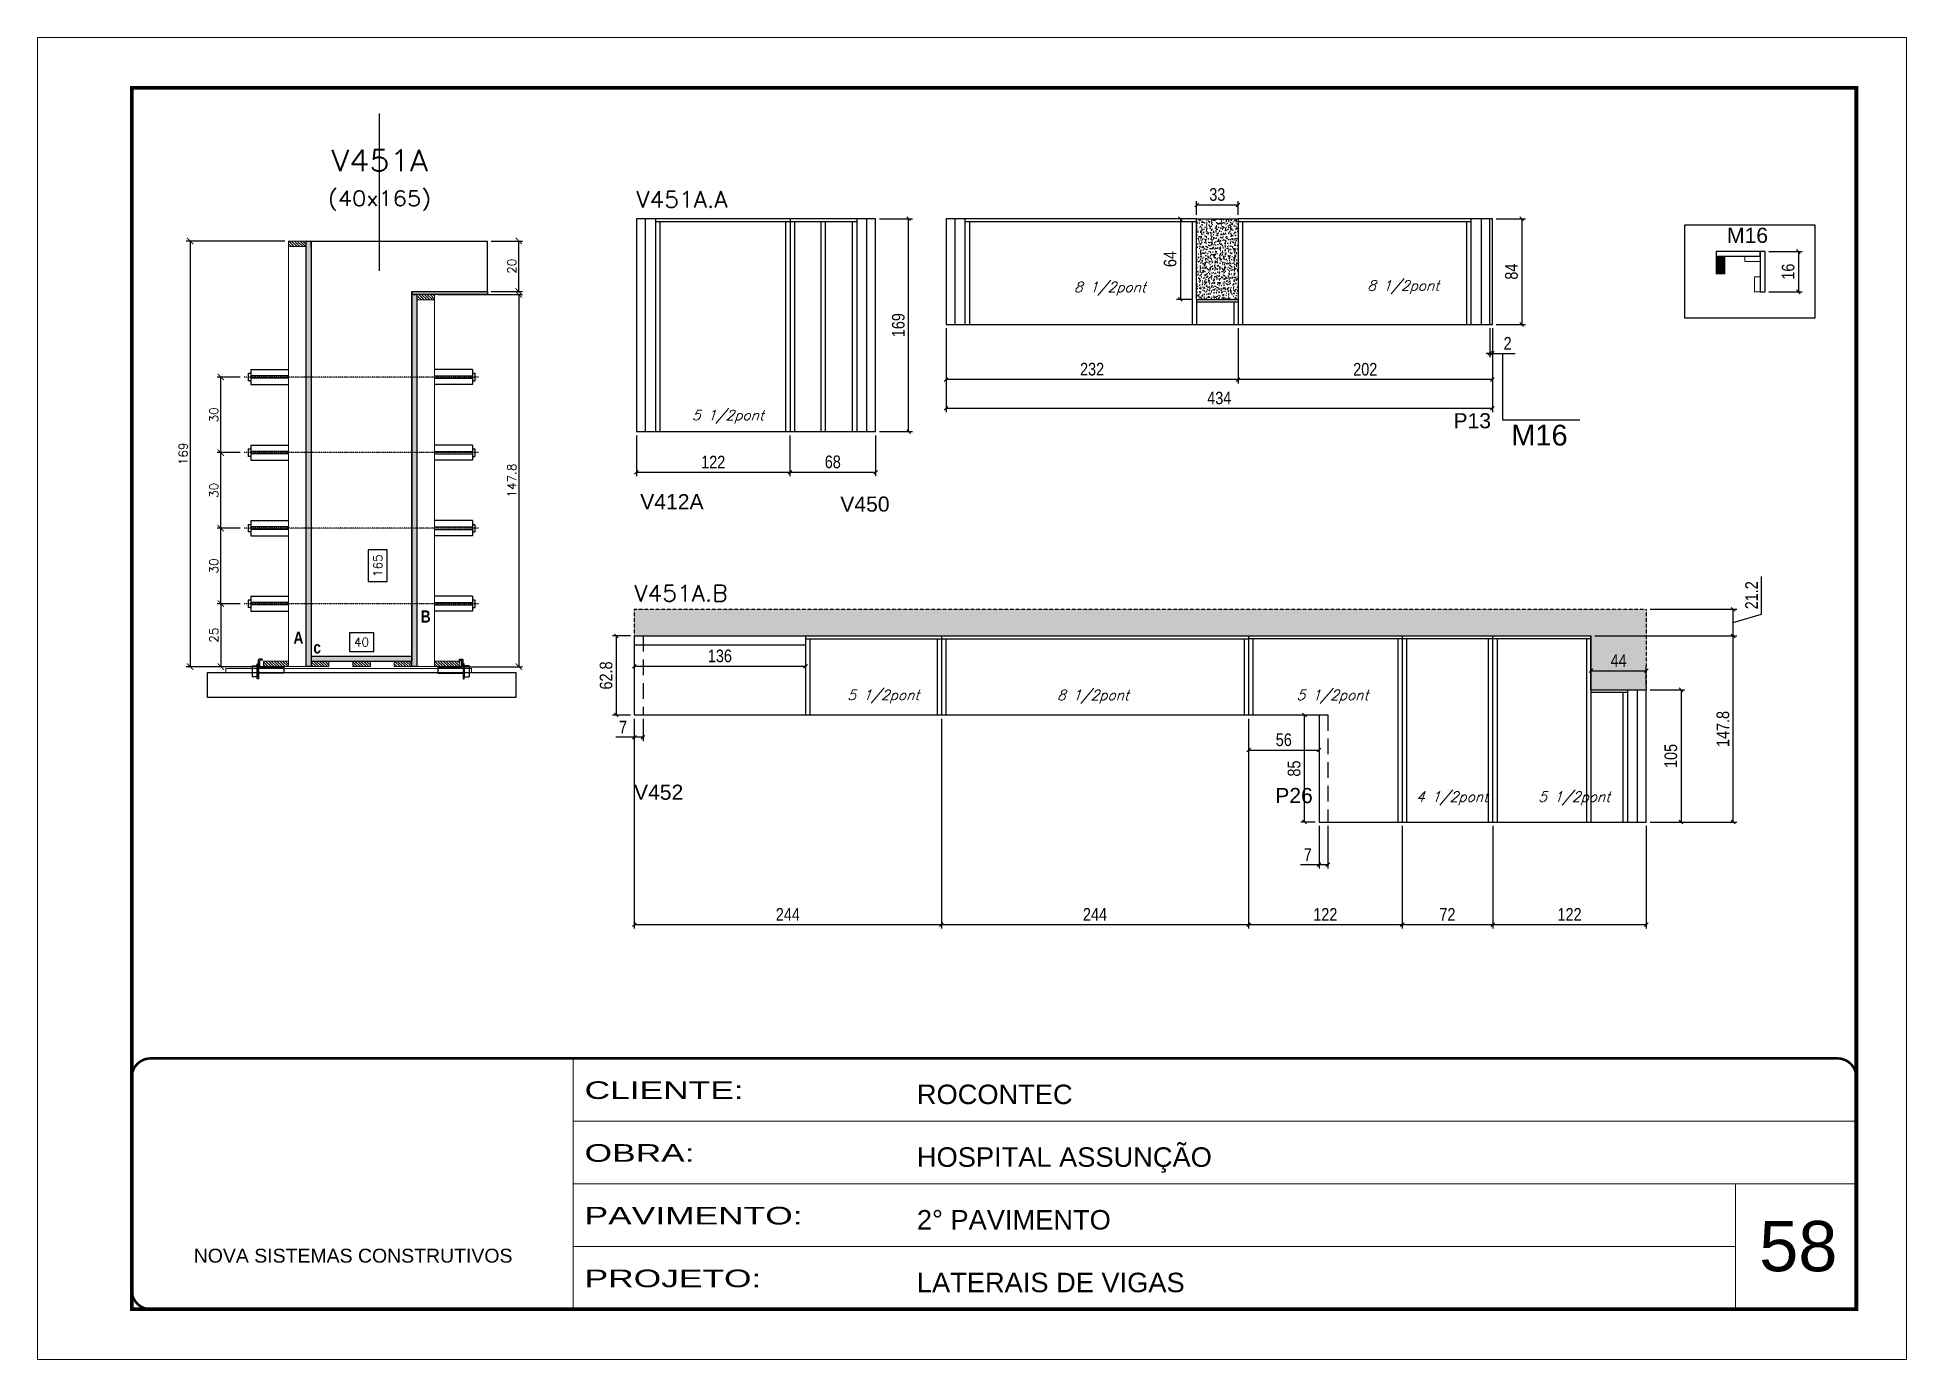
# Model space of a CAD drawing. Extents: x 137137 to 143418, y 10464 to 34486.
# Drawn here: x 138722 to 140207, y 17356 to 18406 of the extents above; entities that cross this region are included whole.
import ezdxf
from ezdxf.enums import TextEntityAlignment as Align

# ---------------------------------------------------------------- set-up
doc = ezdxf.new("R2010")
doc.units = 0
for name, pattern in [('CONTINUO', [0]), ('DASHED', [0.75, 0.5, -0.25]), ('HIDDEN', [0.375, 0.25, -0.125])]:
    doc.linetypes.add(name, pattern=pattern)
for name, color, linetype in [('5', 5, 'Continuous'), ('barrote', 251, 'Continuous'), ('COTA', 241, 'Continuous'), ('Cota Seção (2x)', 4, 'Continuous'), ('detalhes', 4, 'Continuous'), ('NOMENCLATURA', 7, 'Continuous'), ('Painéis', 200, 'Continuous'), ('presilha', 1, 'Continuous'), ('SARR_2.2x7', 40, 'Continuous'), ('SARR_3.5x7', 81, 'Continuous'), ('TENSOR', 3, 'Continuous'), ('texto', 7, 'Continuous'), ('Texto de Titulo', 7, 'Continuous'), ('Texto Qtd Sarr', 242, 'Continuous')]:
    doc.layers.add(name, color=color, linetype=linetype)
for name, color, linetype, lineweight in [('CARIMBO', 255, 'Continuous', 9), ('CONCRETO', 251, 'Continuous', 25), ('Folhas', 255, 'Continuous', 9), ('Hachura', 251, 'Continuous', 9), ('Madeira', 126, 'Continuous', 18), ('Sarr 2.2x7', 40, 'Continuous', 9), ('SARRAFO DE PRESSAO', 251, 'DASHED', 9), ('SCO-___-LAJ', 2, 'Continuous', 0), ('Texto Seção', 7, 'Continuous', 15)]:
    doc.layers.add(name, color=color, linetype=linetype, lineweight=lineweight)
doc.styles.add('ARIAL', font='arial.ttf')
doc.styles.add('COTA TECNICA', font='techl___.ttf', dxfattribs={"height": 10})
doc.styles.add('REGUA-120', font='ROMANS.shx', dxfattribs={"height": 15})
doc.styles.add('Romans', font='romans.shx')
doc.styles.get("Standard").update_dxf_attribs({"font": 'arial.ttf'})
doc.styles.add('TECNICA', font='techb___.ttf', dxfattribs={"height": 10})
doc.styles.add('Tecnologia', font='')
doc.styles.get('Tecnologia').set_extended_font_data('Forgotten Futurist')
doc.dimstyles.new('Cota Seção (2x)', dxfattribs={"dimtxt": 7, "dimasz": 5, "dimexe": 3, "dimexo": 3, "dimgap": 2, "dimtad": 3, "dimdec": 1, "dimlfac": 0.5, "dimzin": 12, "dimdsep": 46, "dimtxsty": 'Romans', "dimblk": 'ARCHTICK', "dimcen": 0, "dimclrd": 4, "dimclre": 4, "dimclrt": 1, "dimadec": 1, "dimazin": 3, "dimtfac": 1, "dimtdec": 1, "dimtmove": 0, "dimatfit": 3, "dimldrblk": 'OBLIQUE', "dimfxl": 1, "dimtolj": 1, "dimtzin": 12, "dimarcsym": 0})
doc.dimstyles.new('Cota Seção interna', dxfattribs={"dimtxt": 7, "dimasz": 6, "dimexe": 0.18, "dimexo": 2, "dimgap": -4, "dimtad": 3, "dimdec": 1, "dimlfac": 0.5, "dimzin": 12, "dimdsep": 46, "dimtxsty": 'Romans', "dimblk": 'ARCHTICK', "dimcen": 0.09, "dimse1": 1, "dimse2": 1, "dimsd1": 1, "dimsd2": 1, "dimclrd": 180, "dimclre": 5, "dimclrt": 1, "dimadec": 0, "dimazin": 3, "dimtfac": 1, "dimtdec": 1, "dimtofl": 0, "dimtmove": 0, "dimatfit": 3, "dimldrblk": 'ARCHTICK', "dimfxl": 1, "dimtolj": 1, "dimtzin": 0, "dimarcsym": 0})
doc.dimstyles.new('PAINEL', dxfattribs={"dimtxt": 10, "dimasz": 3, "dimexe": 3, "dimexo": 3, "dimgap": 3, "dimtad": 1, "dimdec": 1, "dimzin": 12, "dimdsep": 46, "dimtxsty": 'COTA TECNICA', "dimblk1": 'OBLIQUE', "dimblk2": 'OBLIQUE', "dimsah": 1, "dimcen": 0.9, "dimclrd": 4, "dimclre": 4, "dimclrt": 240, "dimadec": 1, "dimazin": 3, "dimtfac": 1, "dimtdec": 1, "dimtmove": 0, "dimatfit": 3, "dimfxl": 1, "dimtolj": 1, "dimtzin": 12, "dimarcsym": 0})

msp = doc.modelspace()

# ---------------------------------------------------------------- texts
at = {"layer": '5', "color": 7, "linetype": 'Continuous'}
msp.add_text('M16', height=12, rotation=359.99996, dxfattribs=at).set_placement((140064.6, 18242.54))
at = {"layer": '5', "linetype": 'Continuous'}
for s, rotation, p in [('P13', 359.99996, (139847.3, 18095.31)), ('V412A', 359.99996, (139201.23, 18031.01)), ('V450', 359.99996, (139360.15, 18029.12)), ('V452', 0.00004, (139196.26, 17800.3)), ('P26', 0.00004, (139705.71, 17797.67))]:
    msp.add_text(s, height=12, rotation=rotation, dxfattribs=at).set_placement(p)
at = {"layer": 'CARIMBO', "style": 'ARIAL'}
msp.add_text('58', height=40, dxfattribs=at).set_placement((140090.15, 17425.87))
at = {"layer": 'detalhes', "style": 'TECNICA'}
for s, p in [('B', (139026.81, 17941.04)), ('A', (138925.72, 17924.2)), ('c', (138941.49, 17916.51))]:
    msp.add_text(s, height=9.6, dxfattribs=at).set_placement(p)
at = {"layer": 'NOMENCLATURA', "linetype": 'Continuous'}
msp.add_text('M16', height=16.5, dxfattribs=at).set_placement((139893.14, 18081.64))
at = {"layer": 'texto', "color": 2, "char_height": 8, "attachment_point": 5, "style": 'Romans'}
for s, insert in [('{\\Q19;\\C256;8 1/2pont}', (139574.34, 18206.15)), ('{\\Q19;\\C256;8 1/2pont}', (139807.39, 18207.35)), ('{\\Q19;\\C256;5 1/2pont}', (139270.88, 18104.48)), ('{\\Q19;\\C256;5 1/2pont}', (139394.33, 17882.22)), ('{\\Q19;\\C256;8 1/2pont}', (139560.88, 17882.18)), ('{\\Q19;\\C256;5 1/2pont}', (139751.15, 17882.18)), ('{\\Q19;\\C256;4 1/2pont}', (139846.13, 17801.44)), ('{\\Q19;\\C256;5 1/2pont}', (139943.21, 17801.44))]:
    msp.add_mtext(s, dxfattribs=dict(at, insert=insert))
at = {"layer": 'Texto Seção', "style": 'REGUA-120', "width": 1.05}
for s, p in [('V451A.A', (139198.1, 18270.54)), ('V451A.B', (139196.49, 17957.83))]:
    msp.add_text(s, height=13, dxfattribs=at).set_placement(p)

# ---------------------------------------------------------------- blocks, each defined once
blk = doc.blocks.new('9999999999')
at = {"color": 30, "linetype": 'CONTINUO'}
for p, q in [((98564.6, 34230.2), (98564.6, 34429.4)), ((98564.6, 34379.6), (99584, 34379.6)), ((98564.6, 34329.8), (99488, 34329.8)), ((99584, 34329.8), (99488, 34329.8)), ((99488, 34329.8), (99488, 34230.2)), ((98564.6, 34280), (99488, 34280))]:
    blk.add_line(p, q, dxfattribs=at)
at = {"color": 30, "linetype": 'CONTINUO', "const_width": 2}
blk.add_lwpolyline([(99584, 34230.2), (99584, 34414.4, 0.414214), (99569, 34429.4), (98229, 34429.4, 0.414214), (98214, 34414.4), (98214, 34245.2, 0.414214), (98229, 34230.2), (99584, 34230.2)], format="xyb", dxfattribs=at)
at = {"layer": 'Folhas'}
blk.add_lwpolyline([(98139, 34190.2), (99624, 34190.2), (99624, 35240.2), (98139, 35240.2)], close=True, dxfattribs=at)
at = {"layer": 'Folhas', "color": 30, "const_width": 3}
blk.add_lwpolyline([(98214, 34230.2), (99584, 34230.2), (99584, 35200.2), (98214, 35200.2)], close=True, dxfattribs=at)
at = {"color": 7, "linetype": 'Continuous', "ltscale": 5, "style": 'ARIAL'}
for s, height, p in [('ROCONTEC', 15.48, (98837.7, 34393.1)), ('HOSPITAL ASSUNÇÃO', 15.483, (98837.7, 34343.3)), ('2° PAVIMENTO', 15.483, (98837.7, 34293.5)), ('NOVA SISTEMAS CONSTRUTIVOS', 11.059, (98263.2, 34267.2)), ('LATERAIS DE VIGAS', 15.483, (98837.7, 34243.7))]:
    blk.add_text(s, height=height, dxfattribs=at).set_placement(p)
at = {"layer": 'Folhas', "color": 7, "style": 'Tecnologia', "width": 1.5}
for s, p in [('CLIENTE:', (98573.7, 34397.2)), ('OBRA:', (98573.7, 34347.3)), ('PAVIMENTO:', (98573.7, 34297.5)), ('PROJETO:', (98573.7, 34247.7))]:
    blk.add_text(s, height=14, dxfattribs=at).set_placement(p)
blk = doc.blocks.new('*D1690')
at = {"layer": 'Cota Seção (2x)', "color": 180, "lineweight": -2, "transparency": 16777216}
for p, q in [((139000.2, 17998.7), (138985.2, 17998.7)), ((138985.2, 17998.7), (138985.2, 17973.7)), ((139000.2, 17973.7), (139000.2, 17998.7)), ((138985.2, 17973.7), (139000.2, 17973.7))]:
    blk.add_line(p, q, dxfattribs=at)
at = {"layer": 'Defpoints', "color": 0, "transparency": 16777216}
for p in [(138939.8, 18244), (139004.2, 18244), (138939.8, 17914)]:
    blk.add_point(p, dxfattribs=at)
at = {"layer": 'Cota Seção (2x)', "color": 1, "transparency": 16777216, "insert": (138992.7, 17986.2), "char_height": 7, "attachment_point": 5, "rotation": 90, "style": 'Romans'}
blk.add_mtext('\\A1;165', dxfattribs=at)
blk = doc.blocks.new('_ArchTick')
at = {"color": 0, "linetype": 'ByBlock', "const_width": 0.15}
blk.add_lwpolyline([(-0.5, -0.5), (0.5, 0.5)], dxfattribs=at)
blk = doc.blocks.new('PRESILHA METÁLICA 1')
at = {"layer": 'presilha'}
for p, q in [((0, 13), (6, 13)), ((0, 13), (0, 0)), ((6, 0), (0, 0)), ((6, 15.5), (7.5, 15.5)), ((6, -2.5), (6, 15.5)), ((6, 13), (6, 0)), ((7.5, 10.6), (7.5, 19.9)), ((7.5, 15.5), (7.5, -2.5)), ((37.5, 4.1), (7.5, 4.1)), ((12, 21), (8.6, 21)), ((9, 11.6), (9, 18.9)), ((12, 19.5), (9.6, 19.5)), ((37.5, 11), (9.6, 11)), ((12, 21), (12, 19.5)), ((37.5, 11), (37.5, 4.1)), ((7.5, -2.5), (6, -2.5))]:
    blk.add_line(p, q, dxfattribs=at)
for centre, radius, start, end in [((8.6, 19.9), 1.14, 90, 180), ((9.6, 18.9), 0.57, 90, 180), ((9.6, 11.6), 0.57, 180, 270)]:
    blk.add_arc(centre, radius, start, end, dxfattribs=at)
blk = doc.blocks.new('*D1674')
at = {"layer": 'Cota Seção (2x)', "color": 180, "lineweight": -2, "transparency": 16777216}
for p, q in [((138989.5, 17933), (138970.2, 17933)), ((138970.2, 17933), (138970.2, 17918)), ((138989.5, 17918), (138989.5, 17933)), ((138970.2, 17918), (138989.5, 17918))]:
    blk.add_line(p, q, dxfattribs=at)
at = {"layer": 'Defpoints', "color": 0, "transparency": 16777216}
for p in [(138939.8, 17914), (138939.8, 17906), (139019.8, 17906)]:
    blk.add_point(p, dxfattribs=at)
at = {"layer": 'Cota Seção (2x)', "color": 1, "transparency": 16777216, "insert": (138979.8, 17925.5), "char_height": 7, "attachment_point": 5, "style": 'Romans'}
blk.add_mtext('\\A1;40', dxfattribs=at)
blk = doc.blocks.new('*D1675')
at = {"layer": 'COTA', "color": 4, "lineweight": -2, "transparency": 16777216}
for p, q in [((139040.8, 18201.6), (139107.7, 18201.6)), ((139104.7, 18201.6), (139104.7, 17906)), ((139040.8, 17906), (139107.7, 17906))]:
    blk.add_line(p, q, dxfattribs=at)
at = {"layer": 'Defpoints', "color": 0, "transparency": 16777216}
for p in [(139037.8, 18201.6), (139037.8, 17906), (139104.7, 17906)]:
    blk.add_point(p, dxfattribs=at)
at = {"layer": 'COTA', "color": 4, "lineweight": -2, "transparency": 16777216, "xscale": 5, "yscale": 5, "zscale": 5}
for p, rotation in [((139104.7, 18201.6), 90), ((139104.7, 17906), 270)]:
    blk.add_blockref('_ArchTick', p, dxfattribs=dict(at, rotation=rotation))
at = {"layer": 'COTA', "color": 1, "transparency": 16777216, "insert": (139099.2, 18053.8), "char_height": 7, "attachment_point": 5, "rotation": 90, "style": 'Romans'}
blk.add_mtext('\\A1;147.8', dxfattribs=at)
blk = doc.blocks.new('_Oblique')
at = {"color": 0, "linetype": 'ByBlock', "lineweight": -2}
blk.add_line((-0.5, -0.5), (0.5, 0.5), dxfattribs=at)
blk = doc.blocks.new('*D1676')
at = {"layer": 'COTA', "color": 4, "lineweight": -2, "transparency": 16777216}
for p, q in [((138883.5, 17956), (138865, 17956)), ((138868, 17956), (138868, 17906)), ((138883.5, 17906), (138865, 17906))]:
    blk.add_line(p, q, dxfattribs=at)
at = {"layer": 'Defpoints', "color": 0, "transparency": 16777216}
for p in [(138886.5, 17956), (138868, 17906), (138886.5, 17906)]:
    blk.add_point(p, dxfattribs=at)
at = {"layer": 'COTA', "color": 4, "lineweight": -2, "transparency": 16777216, "xscale": 5, "yscale": 5, "zscale": 5}
for p, rotation in [((138868, 17956), 90), ((138868, 17906), 270)]:
    blk.add_blockref('_ArchTick', p, dxfattribs=dict(at, rotation=rotation))
at = {"layer": 'COTA', "color": 1, "transparency": 16777216, "insert": (138862.5, 17931), "char_height": 7, "attachment_point": 5, "rotation": 90, "style": 'Romans'}
blk.add_mtext('\\A1;25', dxfattribs=at)
blk = doc.blocks.new('titulo1')
at = {"layer": 'Defpoints', "color": 252, "linetype": 'HIDDEN', "ltscale": 2}
blk.add_line((0, 0), (0, 125), dxfattribs=at)
at = {"layer": 'Defpoints', "style": 'Romans', "oblique": 15}
blk.add_attdef('FOLHA', text='', height=10, dxfattribs=at).set_placement((0, 15.6), align=Align.MIDDLE_CENTER)
at = {"layer": 'Texto Qtd Sarr', "color": 3, "style": 'Romans', "oblique": 15}
for tag, height, p in [('TITULO', 17, (0, 71.4)), ('SEÇÃO', 12, (0, 41.5))]:
    blk.add_attdef(tag, text='', height=height, dxfattribs=at).set_placement(p, align=Align.MIDDLE_CENTER)
blk = doc.blocks.new('*D1984')
at = {"layer": 'COTA', "color": 4, "lineweight": -2, "transparency": 16777216}
for p, q in [((138883.5, 18016), (138865, 18016)), ((138868, 17956), (138868, 18016)), ((138883.5, 17956), (138865, 17956))]:
    blk.add_line(p, q, dxfattribs=at)
at = {"layer": 'Defpoints', "color": 0, "transparency": 16777216}
for p in [(138868, 18016), (138886.5, 18016), (138886.5, 17956)]:
    blk.add_point(p, dxfattribs=at)
at = {"layer": 'COTA', "color": 4, "lineweight": -2, "transparency": 16777216, "xscale": 5, "yscale": 5, "zscale": 5}
for p, rotation in [((138868, 18016), 90), ((138868, 17956), 270)]:
    blk.add_blockref('_ArchTick', p, dxfattribs=dict(at, rotation=rotation))
at = {"layer": 'COTA', "color": 1, "transparency": 16777216, "insert": (138862.5, 17986), "char_height": 7, "attachment_point": 5, "rotation": 90, "style": 'Romans'}
blk.add_mtext('\\A1;30', dxfattribs=at)
blk = doc.blocks.new('*D1985')
at = {"layer": 'COTA', "color": 4, "lineweight": -2, "transparency": 16777216}
for p, q in [((138883.5, 18076), (138865, 18076)), ((138868, 18016), (138868, 18076)), ((138883.5, 18016), (138865, 18016))]:
    blk.add_line(p, q, dxfattribs=at)
at = {"layer": 'Defpoints', "color": 0, "transparency": 16777216}
for p in [(138868, 18076), (138886.5, 18076), (138886.5, 18016)]:
    blk.add_point(p, dxfattribs=at)
at = {"layer": 'COTA', "color": 4, "lineweight": -2, "transparency": 16777216, "xscale": 5, "yscale": 5, "zscale": 5}
for p, rotation in [((138868, 18076), 90), ((138868, 18016), 270)]:
    blk.add_blockref('_ArchTick', p, dxfattribs=dict(at, rotation=rotation))
at = {"layer": 'COTA', "color": 1, "transparency": 16777216, "insert": (138862.5, 18046), "char_height": 7, "attachment_point": 5, "rotation": 90, "style": 'Romans'}
blk.add_mtext('\\A1;30', dxfattribs=at)
blk = doc.blocks.new('*D1986')
at = {"layer": 'COTA', "color": 4, "lineweight": -2, "transparency": 16777216}
for p, q in [((138883.5, 18136), (138865, 18136)), ((138868, 18076), (138868, 18136)), ((138883.5, 18076), (138865, 18076))]:
    blk.add_line(p, q, dxfattribs=at)
at = {"layer": 'Defpoints', "color": 0, "transparency": 16777216}
for p in [(138868, 18136), (138886.5, 18136), (138886.5, 18076)]:
    blk.add_point(p, dxfattribs=at)
at = {"layer": 'COTA', "color": 4, "lineweight": -2, "transparency": 16777216, "xscale": 5, "yscale": 5, "zscale": 5}
for p, rotation in [((138868, 18136), 90), ((138868, 18076), 270)]:
    blk.add_blockref('_ArchTick', p, dxfattribs=dict(at, rotation=rotation))
at = {"layer": 'COTA', "color": 1, "transparency": 16777216, "insert": (138862.5, 18106), "char_height": 7, "attachment_point": 5, "rotation": 90, "style": 'Romans'}
blk.add_mtext('\\A1;30', dxfattribs=at)
blk = doc.blocks.new('*D1987')
at = {"layer": 'COTA', "color": 4, "lineweight": -2, "transparency": 16777216}
for p, q in [((139082.8, 18244), (139107.7, 18244)), ((139104.7, 18204), (139104.7, 18244)), ((139082.8, 18204), (139107.7, 18204))]:
    blk.add_line(p, q, dxfattribs=at)
at = {"layer": 'Defpoints', "color": 0, "transparency": 16777216}
for p in [(139079.8, 18244), (139104.7, 18244), (139079.8, 18204)]:
    blk.add_point(p, dxfattribs=at)
at = {"layer": 'COTA', "color": 4, "lineweight": -2, "transparency": 16777216, "xscale": 5, "yscale": 5, "zscale": 5}
for p, rotation in [((139104.7, 18244), 90), ((139104.7, 18204), 270)]:
    blk.add_blockref('_ArchTick', p, dxfattribs=dict(at, rotation=rotation))
at = {"layer": 'COTA', "color": 1, "transparency": 16777216, "insert": (139099.2, 18224), "char_height": 7, "attachment_point": 5, "rotation": 90, "style": 'Romans'}
blk.add_mtext('\\A1;20', dxfattribs=at)
blk = doc.blocks.new('*D1988')
at = {"layer": 'COTA', "color": 4, "lineweight": -2, "transparency": 16777216}
for p, q in [((138918.8, 18244), (138840.6, 18244)), ((138843.6, 18244), (138843.6, 17906)), ((138918.8, 17906), (138840.6, 17906))]:
    blk.add_line(p, q, dxfattribs=at)
at = {"layer": 'Defpoints', "color": 0, "transparency": 16777216}
for p in [(138921.8, 18244), (138843.6, 17906), (138921.8, 17906)]:
    blk.add_point(p, dxfattribs=at)
at = {"layer": 'COTA', "color": 4, "lineweight": -2, "transparency": 16777216, "xscale": 5, "yscale": 5, "zscale": 5}
for p, rotation in [((138843.6, 18244), 90), ((138843.6, 17906), 270)]:
    blk.add_blockref('_ArchTick', p, dxfattribs=dict(at, rotation=rotation))
at = {"layer": 'COTA', "color": 1, "transparency": 16777216, "insert": (138838.1, 18075), "char_height": 7, "attachment_point": 5, "rotation": 90, "style": 'Romans'}
blk.add_mtext('\\A1;169', dxfattribs=at)
blk = doc.blocks.new('*D1989')
at = {"layer": 'COTA', "color": 4, "lineweight": -2, "ltscale": 25, "transparency": 16777216}
for p, q in [((139198.2, 18089.7), (139198.2, 18057.4)), ((139320.2, 18089.7), (139320.2, 18057.4)), ((139198.2, 18060.4), (139320.2, 18060.4))]:
    blk.add_line(p, q, dxfattribs=at)
at = {"layer": 'Defpoints', "color": 0, "ltscale": 25, "transparency": 16777216}
for p in [(139198.2, 18092.7), (139320.2, 18092.7), (139320.2, 18060.4)]:
    blk.add_point(p, dxfattribs=at)
at = {"layer": 'COTA', "color": 4, "lineweight": -2, "ltscale": 25, "transparency": 16777216, "xscale": 3, "yscale": 3, "zscale": 3, "rotation": 180}
blk.add_blockref('_Oblique', (139198.2, 18060.4), dxfattribs=at)
at = {"layer": 'COTA', "color": 4, "lineweight": -2, "ltscale": 25, "transparency": 16777216, "xscale": 3, "yscale": 3, "zscale": 3}
blk.add_blockref('_Oblique', (139320.2, 18060.4), dxfattribs=at)
at = {"layer": 'COTA', "color": 240, "ltscale": 25, "transparency": 16777216, "insert": (139259.2, 18068.5), "char_height": 10, "attachment_point": 5, "style": 'COTA TECNICA'}
blk.add_mtext('\\A1;122', dxfattribs=at)
blk = doc.blocks.new('*D1990')
at = {"layer": 'COTA', "color": 4, "lineweight": -2, "ltscale": 25, "transparency": 16777216}
for p, q in [((139320.2, 18089.7), (139320.2, 18057.4)), ((139388.2, 18089.7), (139388.2, 18057.4)), ((139320.2, 18060.4), (139388.2, 18060.4))]:
    blk.add_line(p, q, dxfattribs=at)
at = {"layer": 'Defpoints', "color": 0, "ltscale": 25, "transparency": 16777216}
for p in [(139320.2, 18092.7), (139388.2, 18092.7), (139388.2, 18060.4)]:
    blk.add_point(p, dxfattribs=at)
at = {"layer": 'COTA', "color": 4, "lineweight": -2, "ltscale": 25, "transparency": 16777216, "xscale": 3, "yscale": 3, "zscale": 3, "rotation": 180}
blk.add_blockref('_Oblique', (139320.2, 18060.4), dxfattribs=at)
at = {"layer": 'COTA', "color": 4, "lineweight": -2, "ltscale": 25, "transparency": 16777216, "xscale": 3, "yscale": 3, "zscale": 3}
blk.add_blockref('_Oblique', (139388.2, 18060.4), dxfattribs=at)
at = {"layer": 'COTA', "color": 240, "ltscale": 25, "transparency": 16777216, "insert": (139354.2, 18068.6), "char_height": 10, "attachment_point": 5, "style": 'COTA TECNICA'}
blk.add_mtext('\\A1;68', dxfattribs=at)
blk = doc.blocks.new('*D1991')
at = {"layer": 'COTA', "color": 4, "lineweight": -2, "ltscale": 25, "transparency": 16777216}
for p, q in [((139391.2, 18261.7), (139417.4, 18261.7)), ((139414.4, 18092.7), (139414.4, 18261.7)), ((139391.2, 18092.7), (139417.4, 18092.7))]:
    blk.add_line(p, q, dxfattribs=at)
at = {"layer": 'Defpoints', "color": 0, "ltscale": 25, "transparency": 16777216}
for p in [(139388.2, 18261.7), (139414.4, 18261.7), (139388.2, 18092.7)]:
    blk.add_point(p, dxfattribs=at)
at = {"layer": 'COTA', "color": 4, "lineweight": -2, "ltscale": 25, "transparency": 16777216, "xscale": 3, "yscale": 3, "zscale": 3}
for p, rotation in [((139414.4, 18261.7), 90), ((139414.4, 18092.7), 270)]:
    blk.add_blockref('_Oblique', p, dxfattribs=dict(at, rotation=rotation))
at = {"layer": 'COTA', "color": 240, "ltscale": 25, "transparency": 16777216, "insert": (139406.3, 18177.2), "char_height": 10, "attachment_point": 5, "rotation": 90, "style": 'COTA TECNICA'}
blk.add_mtext('\\A1;169', dxfattribs=at)
blk = doc.blocks.new('*D1677')
at = {"layer": 'COTA', "color": 4, "linetype": 'ByBlock', "lineweight": -2, "transparency": 16777216}
for p, q in [((139676.2, 18174.7), (139676.2, 18131)), ((139878.2, 18174.7), (139878.2, 18131)), ((139878.2, 18134), (139676.2, 18134))]:
    blk.add_line(p, q, dxfattribs=at)
at = {"layer": 'Defpoints', "color": 0, "linetype": 'ByBlock', "transparency": 16777216}
for p in [(139676.2, 18177.7), (139878.2, 18177.7), (139676.2, 18134)]:
    blk.add_point(p, dxfattribs=at)
at = {"layer": 'COTA', "color": 4, "linetype": 'ByBlock', "lineweight": -2, "transparency": 16777216, "xscale": 3, "yscale": 3, "zscale": 3, "rotation": 180}
blk.add_blockref('_Oblique', (139676.2, 18134), dxfattribs=at)
at = {"layer": 'COTA', "color": 4, "linetype": 'ByBlock', "lineweight": -2, "transparency": 16777216, "xscale": 3, "yscale": 3, "zscale": 3}
blk.add_blockref('_Oblique', (139878.2, 18134), dxfattribs=at)
at = {"layer": 'COTA', "color": 240, "linetype": 'ByBlock', "transparency": 16777216, "insert": (139777.2, 18142.1), "char_height": 10, "attachment_point": 5, "style": 'COTA TECNICA'}
blk.add_mtext('\\A1;202', dxfattribs=at)
blk = doc.blocks.new('*D1678')
at = {"layer": 'COTA', "color": 4, "linetype": 'ByBlock', "lineweight": -2, "transparency": 16777216}
for p, q in [((139444.2, 18174.7), (139444.2, 18131)), ((139676.2, 18174.7), (139676.2, 18131)), ((139676.2, 18134), (139444.2, 18134))]:
    blk.add_line(p, q, dxfattribs=at)
at = {"layer": 'Defpoints', "color": 0, "linetype": 'ByBlock', "transparency": 16777216}
for p in [(139444.2, 18177.7), (139676.2, 18177.7), (139444.2, 18134)]:
    blk.add_point(p, dxfattribs=at)
at = {"layer": 'COTA', "color": 4, "linetype": 'ByBlock', "lineweight": -2, "transparency": 16777216, "xscale": 3, "yscale": 3, "zscale": 3, "rotation": 180}
blk.add_blockref('_Oblique', (139444.2, 18134), dxfattribs=at)
at = {"layer": 'COTA', "color": 4, "linetype": 'ByBlock', "lineweight": -2, "transparency": 16777216, "xscale": 3, "yscale": 3, "zscale": 3}
blk.add_blockref('_Oblique', (139676.2, 18134), dxfattribs=at)
at = {"layer": 'COTA', "color": 240, "linetype": 'ByBlock', "transparency": 16777216, "insert": (139560.2, 18142.2), "char_height": 10, "attachment_point": 5, "style": 'COTA TECNICA'}
blk.add_mtext('\\A1;232', dxfattribs=at)
blk = doc.blocks.new('*D1679')
at = {"layer": 'COTA', "color": 4, "linetype": 'ByBlock', "lineweight": -2, "transparency": 16777216}
for p, q in [((139640.2, 18261.7), (139627.3, 18261.7)), ((139630.3, 18261.7), (139630.3, 18197.7)), ((139640.2, 18197.7), (139627.3, 18197.7))]:
    blk.add_line(p, q, dxfattribs=at)
at = {"layer": 'Defpoints', "color": 0, "linetype": 'ByBlock', "transparency": 16777216}
for p in [(139643.2, 18261.7), (139630.3, 18197.7), (139643.2, 18197.7)]:
    blk.add_point(p, dxfattribs=at)
at = {"layer": 'COTA', "color": 4, "linetype": 'ByBlock', "lineweight": -2, "transparency": 16777216, "xscale": 3, "yscale": 3, "zscale": 3}
for p, rotation in [((139630.3, 18261.7), 90), ((139630.3, 18197.7), 270)]:
    blk.add_blockref('_Oblique', p, dxfattribs=dict(at, rotation=rotation))
at = {"layer": 'COTA', "color": 240, "linetype": 'ByBlock', "transparency": 16777216, "insert": (139622.2, 18229.7), "char_height": 10, "attachment_point": 5, "rotation": 90, "style": 'COTA TECNICA'}
blk.add_mtext('\\A1;64', dxfattribs=at)
blk = doc.blocks.new('*D1680')
at = {"layer": 'COTA', "color": 4, "linetype": 'ByBlock', "lineweight": -2, "transparency": 16777216}
for p, q in [((139643.2, 18264.7), (139643.2, 18275.7)), ((139643.2, 18272.7), (139676.2, 18272.7)), ((139676.2, 18264.7), (139676.2, 18275.7))]:
    blk.add_line(p, q, dxfattribs=at)
at = {"layer": 'Defpoints', "color": 0, "linetype": 'ByBlock', "transparency": 16777216}
for p in [(139676.2, 18272.7), (139643.2, 18261.7), (139676.2, 18261.7)]:
    blk.add_point(p, dxfattribs=at)
at = {"layer": 'COTA', "color": 4, "linetype": 'ByBlock', "lineweight": -2, "transparency": 16777216, "xscale": 3, "yscale": 3, "zscale": 3, "rotation": 180}
blk.add_blockref('_Oblique', (139643.2, 18272.7), dxfattribs=at)
at = {"layer": 'COTA', "color": 4, "linetype": 'ByBlock', "lineweight": -2, "transparency": 16777216, "xscale": 3, "yscale": 3, "zscale": 3}
blk.add_blockref('_Oblique', (139676.2, 18272.7), dxfattribs=at)
at = {"layer": 'COTA', "color": 240, "linetype": 'ByBlock', "transparency": 16777216, "insert": (139659.7, 18280.9), "char_height": 10, "attachment_point": 5, "style": 'COTA TECNICA'}
blk.add_mtext('\\A1;33', dxfattribs=at)
blk = doc.blocks.new('*D1681')
at = {"layer": 'COTA', "color": 4, "linetype": 'ByBlock', "lineweight": -2, "transparency": 16777216}
for p, q in [((139881.2, 18261.7), (139904.5, 18261.7)), ((139901.5, 18261.7), (139901.5, 18177.7)), ((139881.2, 18177.7), (139904.5, 18177.7))]:
    blk.add_line(p, q, dxfattribs=at)
at = {"layer": 'Defpoints', "color": 0, "linetype": 'ByBlock', "transparency": 16777216}
for p in [(139878.2, 18261.7), (139878.2, 18177.7), (139901.5, 18177.7)]:
    blk.add_point(p, dxfattribs=at)
at = {"layer": 'COTA', "color": 4, "linetype": 'ByBlock', "lineweight": -2, "transparency": 16777216, "xscale": 3, "yscale": 3, "zscale": 3}
for p, rotation in [((139901.5, 18261.7), 90), ((139901.5, 18177.7), 270)]:
    blk.add_blockref('_Oblique', p, dxfattribs=dict(at, rotation=rotation))
at = {"layer": 'COTA', "color": 240, "linetype": 'ByBlock', "transparency": 16777216, "insert": (139893.4, 18219.7), "char_height": 10, "attachment_point": 5, "rotation": 90, "style": 'COTA TECNICA'}
blk.add_mtext('\\A1;84', dxfattribs=at)
blk = doc.blocks.new('*D1992')
at = {"layer": 'COTA', "color": 4, "lineweight": -2, "transparency": 16777216}
for p, q in [((139876.2, 18174.7), (139876.2, 18151.8)), ((139878.2, 18174.7), (139878.2, 18151.8)), ((139876.2, 18154.8), (139873.2, 18154.8)), ((139876.2, 18154.8), (139878.2, 18154.8)), ((139878.2, 18154.8), (139896.3, 18154.8))]:
    blk.add_line(p, q, dxfattribs=at)
at = {"layer": 'Defpoints', "color": 0, "transparency": 16777216}
for p in [(139876.2, 18177.7), (139878.2, 18177.7), (139878.2, 18154.8)]:
    blk.add_point(p, dxfattribs=at)
at = {"layer": 'COTA', "color": 4, "lineweight": -2, "transparency": 16777216, "xscale": 3, "yscale": 3, "zscale": 3}
blk.add_blockref('_Oblique', (139876.2, 18154.8), dxfattribs=at)
at = {"layer": 'COTA', "color": 4, "lineweight": -2, "transparency": 16777216, "xscale": 3, "yscale": 3, "zscale": 3, "rotation": 180}
blk.add_blockref('_Oblique', (139878.2, 18154.8), dxfattribs=at)
at = {"layer": 'COTA', "color": 240, "transparency": 16777216, "insert": (139890.3, 18162.8), "char_height": 10, "attachment_point": 5, "style": 'COTA TECNICA'}
blk.add_mtext('\\A1;2', dxfattribs=at)
blk = doc.blocks.new('*D1993')
at = {"layer": 'COTA', "color": 4, "lineweight": -2, "ltscale": 25, "transparency": 16777216}
for p, q in [((139444.2, 18174.7), (139444.2, 18108.1)), ((139878.2, 18174.7), (139878.2, 18108.1)), ((139878.2, 18111.1), (139444.2, 18111.1))]:
    blk.add_line(p, q, dxfattribs=at)
at = {"layer": 'Defpoints', "color": 0, "ltscale": 25, "transparency": 16777216}
for p in [(139444.2, 18177.7), (139878.2, 18177.7), (139444.2, 18111.1)]:
    blk.add_point(p, dxfattribs=at)
at = {"layer": 'COTA', "color": 4, "lineweight": -2, "ltscale": 25, "transparency": 16777216, "xscale": 3, "yscale": 3, "zscale": 3, "rotation": 180}
blk.add_blockref('_Oblique', (139444.2, 18111.1), dxfattribs=at)
at = {"layer": 'COTA', "color": 4, "lineweight": -2, "ltscale": 25, "transparency": 16777216, "xscale": 3, "yscale": 3, "zscale": 3}
blk.add_blockref('_Oblique', (139878.2, 18111.1), dxfattribs=at)
at = {"layer": 'COTA', "color": 240, "ltscale": 25, "transparency": 16777216, "insert": (139661.2, 18119.3), "char_height": 10, "attachment_point": 5, "style": 'COTA TECNICA'}
blk.add_mtext('\\A1;434', dxfattribs=at)
blk = doc.blocks.new('*D1994')
at = {"layer": 'Defpoints', "color": 0, "linetype": 'ByBlock', "transparency": 16777216}
for p in [(140094.9, 18235.7), (140094.9, 18203.7), (140121.3, 18203.7)]:
    blk.add_point(p, dxfattribs=at)
at = {"layer": 'Sarr 2.2x7', "color": 4, "linetype": 'ByBlock', "lineweight": -2, "transparency": 16777216}
for p, q in [((140097.9, 18235.7), (140124.3, 18235.7)), ((140121.3, 18235.7), (140121.3, 18203.7)), ((140097.9, 18203.7), (140124.3, 18203.7))]:
    blk.add_line(p, q, dxfattribs=at)
at = {"layer": 'Sarr 2.2x7', "color": 4, "linetype": 'ByBlock', "lineweight": -2, "transparency": 16777216, "xscale": 3, "yscale": 3, "zscale": 3}
for p, rotation in [((140121.3, 18235.7), 90), ((140121.3, 18203.7), 270)]:
    blk.add_blockref('_Oblique', p, dxfattribs=dict(at, rotation=rotation))
at = {"layer": 'Sarr 2.2x7', "color": 240, "linetype": 'ByBlock', "transparency": 16777216, "insert": (140113.2, 18219.7), "char_height": 10, "attachment_point": 5, "rotation": 90, "style": 'COTA TECNICA'}
blk.add_mtext('\\A1;16', dxfattribs=at)
blk = doc.blocks.new('*D1995')
at = {"layer": 'COTA', "color": 4, "lineweight": -2, "ltscale": 25, "transparency": 16777216}
for p, q in [((139196.5, 17864.6), (139196.5, 17846.9)), ((139203.5, 17864.6), (139203.5, 17846.9)), ((139196.5, 17849.9), (139181.8, 17849.9)), ((139203.5, 17849.9), (139196.5, 17849.9))]:
    blk.add_line(p, q, dxfattribs=at)
at = {"layer": 'Defpoints', "color": 0, "ltscale": 25, "transparency": 16777216}
for p in [(139196.5, 17867.6), (139203.5, 17867.6), (139196.5, 17849.9)]:
    blk.add_point(p, dxfattribs=at)
at = {"layer": 'COTA', "color": 4, "lineweight": -2, "ltscale": 25, "transparency": 16777216, "xscale": 3, "yscale": 3, "zscale": 3, "rotation": 180}
blk.add_blockref('_Oblique', (139196.5, 17849.9), dxfattribs=at)
at = {"layer": 'COTA', "color": 4, "lineweight": -2, "ltscale": 25, "transparency": 16777216, "xscale": 3, "yscale": 3, "zscale": 3}
blk.add_blockref('_Oblique', (139203.5, 17849.9), dxfattribs=at)
at = {"layer": 'COTA', "color": 240, "ltscale": 25, "transparency": 16777216, "insert": (139187.6, 17858), "char_height": 10, "attachment_point": 5, "style": 'COTA TECNICA'}
blk.add_mtext('\\A1;7', dxfattribs=at)
blk = doc.blocks.new('*D1996')
at = {"layer": 'COTA', "color": 4, "lineweight": -2, "ltscale": 25, "transparency": 16777216}
for p, q in [((139740.5, 17779.6), (139740.5, 17745.7)), ((139747.5, 17779.6), (139747.5, 17745.7)), ((139740.5, 17748.7), (139725.8, 17748.7)), ((139747.5, 17748.7), (139740.5, 17748.7))]:
    blk.add_line(p, q, dxfattribs=at)
at = {"layer": 'Defpoints', "color": 0, "ltscale": 25, "transparency": 16777216}
for p in [(139740.5, 17782.6), (139747.5, 17782.6), (139740.5, 17748.7)]:
    blk.add_point(p, dxfattribs=at)
at = {"layer": 'COTA', "color": 4, "lineweight": -2, "ltscale": 25, "transparency": 16777216, "xscale": 3, "yscale": 3, "zscale": 3, "rotation": 180}
blk.add_blockref('_Oblique', (139740.5, 17748.7), dxfattribs=at)
at = {"layer": 'COTA', "color": 4, "lineweight": -2, "ltscale": 25, "transparency": 16777216, "xscale": 3, "yscale": 3, "zscale": 3}
blk.add_blockref('_Oblique', (139747.5, 17748.7), dxfattribs=at)
at = {"layer": 'COTA', "color": 240, "ltscale": 25, "transparency": 16777216, "insert": (139731.6, 17756.8), "char_height": 10, "attachment_point": 5, "style": 'COTA TECNICA'}
blk.add_mtext('\\A1;7', dxfattribs=at)
blk = doc.blocks.new('*D1997')
at = {"layer": 'COTA', "color": 4, "lineweight": -2, "ltscale": 25, "transparency": 16777216}
for p, q in [((139959.5, 17930.4), (140072.5, 17930.4)), ((140069.5, 17782.6), (140069.5, 17930.4)), ((140003.5, 17782.6), (140072.5, 17782.6))]:
    blk.add_line(p, q, dxfattribs=at)
at = {"layer": 'Defpoints', "color": 0, "ltscale": 25, "transparency": 16777216}
for p in [(139956.5, 17930.4), (140069.5, 17930.4), (140000.5, 17782.6)]:
    blk.add_point(p, dxfattribs=at)
at = {"layer": 'COTA', "color": 4, "lineweight": -2, "ltscale": 25, "transparency": 16777216, "xscale": 3, "yscale": 3, "zscale": 3}
for p, rotation in [((140069.5, 17930.4), 90), ((140069.5, 17782.6), 270)]:
    blk.add_blockref('_Oblique', p, dxfattribs=dict(at, rotation=rotation))
at = {"layer": 'COTA', "color": 240, "ltscale": 25, "transparency": 16777216, "insert": (140061.4, 17856.5), "char_height": 10, "attachment_point": 5, "rotation": 90, "style": 'COTA TECNICA'}
blk.add_mtext('\\A1;147.8', dxfattribs=at)
blk = doc.blocks.new('*D1998')
at = {"layer": 'COTA', "color": 4, "lineweight": -2, "ltscale": 25, "transparency": 16777216}
for p, q in [((140092.1, 17947.8), (140092.1, 17977.6)), ((140003.5, 17951.6), (140072.5, 17951.6)), ((140069.5, 17930.4), (140069.5, 17951.6)), ((140069.5, 17941), (140092.1, 17947.8)), ((139959.5, 17930.4), (140072.5, 17930.4))]:
    blk.add_line(p, q, dxfattribs=at)
at = {"layer": 'Defpoints', "color": 0, "ltscale": 25, "transparency": 16777216}
for p in [(140000.5, 17951.6), (140069.5, 17951.6), (139956.5, 17930.4)]:
    blk.add_point(p, dxfattribs=at)
at = {"layer": 'COTA', "color": 4, "lineweight": -2, "ltscale": 25, "transparency": 16777216, "xscale": 3, "yscale": 3, "zscale": 3}
for p, rotation in [((140069.5, 17951.6), 90), ((140069.5, 17930.4), 270)]:
    blk.add_blockref('_Oblique', p, dxfattribs=dict(at, rotation=rotation))
at = {"layer": 'COTA', "color": 240, "ltscale": 25, "transparency": 16777216, "insert": (140084.1, 17962.7), "char_height": 10, "attachment_point": 5, "rotation": 90, "style": 'COTA TECNICA'}
blk.add_mtext('\\A1;21.2', dxfattribs=at)
blk = doc.blocks.new('*D1999')
at = {"layer": 'COTA', "color": 4, "lineweight": -2, "ltscale": 25, "transparency": 16777216}
for p, q in [((140003.5, 17887.6), (140031.1, 17887.6)), ((140028.1, 17887.6), (140028.1, 17782.6)), ((140003.5, 17782.6), (140031.1, 17782.6))]:
    blk.add_line(p, q, dxfattribs=at)
at = {"layer": 'Defpoints', "color": 0, "ltscale": 25, "transparency": 16777216}
for p in [(140000.5, 17887.6), (140000.5, 17782.6), (140028.1, 17782.6)]:
    blk.add_point(p, dxfattribs=at)
at = {"layer": 'COTA', "color": 4, "lineweight": -2, "ltscale": 25, "transparency": 16777216, "xscale": 3, "yscale": 3, "zscale": 3}
for p, rotation in [((140028.1, 17887.6), 90), ((140028.1, 17782.6), 270)]:
    blk.add_blockref('_Oblique', p, dxfattribs=dict(at, rotation=rotation))
at = {"layer": 'COTA', "color": 240, "ltscale": 25, "transparency": 16777216, "insert": (140020, 17835.1), "char_height": 10, "attachment_point": 5, "rotation": 90, "style": 'COTA TECNICA'}
blk.add_mtext('\\A1;105', dxfattribs=at)
blk = doc.blocks.new('*D2000')
at = {"layer": 'COTA', "color": 4, "lineweight": -2, "ltscale": 25, "transparency": 16777216}
for p, q in [((139956.5, 17890.6), (139956.5, 17905.8)), ((139956.5, 17902.8), (140000.5, 17902.8)), ((140000.5, 17890.6), (140000.5, 17905.8))]:
    blk.add_line(p, q, dxfattribs=at)
at = {"layer": 'Defpoints', "color": 0, "ltscale": 25, "transparency": 16777216}
for p in [(140000.5, 17902.8), (139956.5, 17887.6), (140000.5, 17887.6)]:
    blk.add_point(p, dxfattribs=at)
at = {"layer": 'COTA', "color": 4, "lineweight": -2, "ltscale": 25, "transparency": 16777216, "xscale": 3, "yscale": 3, "zscale": 3, "rotation": 180}
blk.add_blockref('_Oblique', (139956.5, 17902.8), dxfattribs=at)
at = {"layer": 'COTA', "color": 4, "lineweight": -2, "ltscale": 25, "transparency": 16777216, "xscale": 3, "yscale": 3, "zscale": 3}
blk.add_blockref('_Oblique', (140000.5, 17902.8), dxfattribs=at)
at = {"layer": 'COTA', "color": 240, "ltscale": 25, "transparency": 16777216, "insert": (139978.5, 17910.8), "char_height": 10, "attachment_point": 5, "style": 'COTA TECNICA'}
blk.add_mtext('\\A1;44', dxfattribs=at)
blk = doc.blocks.new('*D2001')
at = {"layer": 'COTA', "color": 4, "lineweight": -2, "ltscale": 25, "transparency": 16777216}
for p, q in [((139196.5, 17864.6), (139196.5, 17698.2)), ((139440.5, 17864.6), (139440.5, 17698.2)), ((139196.5, 17701.2), (139440.5, 17701.2))]:
    blk.add_line(p, q, dxfattribs=at)
at = {"layer": 'Defpoints', "color": 0, "ltscale": 25, "transparency": 16777216}
for p in [(139196.5, 17867.6), (139440.5, 17867.6), (139440.5, 17701.2)]:
    blk.add_point(p, dxfattribs=at)
at = {"layer": 'COTA', "color": 4, "lineweight": -2, "ltscale": 25, "transparency": 16777216, "xscale": 3, "yscale": 3, "zscale": 3, "rotation": 180}
blk.add_blockref('_Oblique', (139196.5, 17701.2), dxfattribs=at)
at = {"layer": 'COTA', "color": 4, "lineweight": -2, "ltscale": 25, "transparency": 16777216, "xscale": 3, "yscale": 3, "zscale": 3}
blk.add_blockref('_Oblique', (139440.5, 17701.2), dxfattribs=at)
at = {"layer": 'COTA', "color": 240, "ltscale": 25, "transparency": 16777216, "insert": (139318.5, 17709.3), "char_height": 10, "attachment_point": 5, "style": 'COTA TECNICA'}
blk.add_mtext('\\A1;244', dxfattribs=at)
blk = doc.blocks.new('*D2002')
at = {"layer": 'COTA', "color": 4, "lineweight": -2, "ltscale": 25, "transparency": 16777216}
for p, q in [((139440.5, 17864.6), (139440.5, 17698.2)), ((139684.5, 17864.6), (139684.5, 17698.2)), ((139440.5, 17701.2), (139684.5, 17701.2))]:
    blk.add_line(p, q, dxfattribs=at)
at = {"layer": 'Defpoints', "color": 0, "ltscale": 25, "transparency": 16777216}
for p in [(139440.5, 17867.6), (139684.5, 17867.6), (139684.5, 17701.2)]:
    blk.add_point(p, dxfattribs=at)
at = {"layer": 'COTA', "color": 4, "lineweight": -2, "ltscale": 25, "transparency": 16777216, "xscale": 3, "yscale": 3, "zscale": 3, "rotation": 180}
blk.add_blockref('_Oblique', (139440.5, 17701.2), dxfattribs=at)
at = {"layer": 'COTA', "color": 4, "lineweight": -2, "ltscale": 25, "transparency": 16777216, "xscale": 3, "yscale": 3, "zscale": 3}
blk.add_blockref('_Oblique', (139684.5, 17701.2), dxfattribs=at)
at = {"layer": 'COTA', "color": 240, "ltscale": 25, "transparency": 16777216, "insert": (139562.5, 17709.3), "char_height": 10, "attachment_point": 5, "style": 'COTA TECNICA'}
blk.add_mtext('\\A1;244', dxfattribs=at)
blk = doc.blocks.new('*D2003')
at = {"layer": 'COTA', "color": 4, "lineweight": -2, "ltscale": 25, "transparency": 16777216}
for p, q in [((139684.5, 17864.6), (139684.5, 17698.2)), ((139806.5, 17779.6), (139806.5, 17698.2)), ((139684.5, 17701.2), (139806.5, 17701.2))]:
    blk.add_line(p, q, dxfattribs=at)
at = {"layer": 'Defpoints', "color": 0, "ltscale": 25, "transparency": 16777216}
for p in [(139684.5, 17867.6), (139806.5, 17782.6), (139806.5, 17701.2)]:
    blk.add_point(p, dxfattribs=at)
at = {"layer": 'COTA', "color": 4, "lineweight": -2, "ltscale": 25, "transparency": 16777216, "xscale": 3, "yscale": 3, "zscale": 3, "rotation": 180}
blk.add_blockref('_Oblique', (139684.5, 17701.2), dxfattribs=at)
at = {"layer": 'COTA', "color": 4, "lineweight": -2, "ltscale": 25, "transparency": 16777216, "xscale": 3, "yscale": 3, "zscale": 3}
blk.add_blockref('_Oblique', (139806.5, 17701.2), dxfattribs=at)
at = {"layer": 'COTA', "color": 240, "ltscale": 25, "transparency": 16777216, "insert": (139745.5, 17709.3), "char_height": 10, "attachment_point": 5, "style": 'COTA TECNICA'}
blk.add_mtext('\\A1;122', dxfattribs=at)
blk = doc.blocks.new('*D2004')
at = {"layer": 'COTA', "color": 4, "lineweight": -2, "ltscale": 25, "transparency": 16777216}
for p, q in [((139806.5, 17779.6), (139806.5, 17698.2)), ((139878.5, 17779.6), (139878.5, 17698.2)), ((139806.5, 17701.2), (139878.5, 17701.2))]:
    blk.add_line(p, q, dxfattribs=at)
at = {"layer": 'Defpoints', "color": 0, "ltscale": 25, "transparency": 16777216}
for p in [(139806.5, 17782.6), (139878.5, 17782.6), (139878.5, 17701.2)]:
    blk.add_point(p, dxfattribs=at)
at = {"layer": 'COTA', "color": 4, "lineweight": -2, "ltscale": 25, "transparency": 16777216, "xscale": 3, "yscale": 3, "zscale": 3, "rotation": 180}
blk.add_blockref('_Oblique', (139806.5, 17701.2), dxfattribs=at)
at = {"layer": 'COTA', "color": 4, "lineweight": -2, "ltscale": 25, "transparency": 16777216, "xscale": 3, "yscale": 3, "zscale": 3}
blk.add_blockref('_Oblique', (139878.5, 17701.2), dxfattribs=at)
at = {"layer": 'COTA', "color": 240, "ltscale": 25, "transparency": 16777216, "insert": (139842.5, 17709.3), "char_height": 10, "attachment_point": 5, "style": 'COTA TECNICA'}
blk.add_mtext('\\A1;72', dxfattribs=at)
blk = doc.blocks.new('*D2005')
at = {"layer": 'COTA', "color": 4, "lineweight": -2, "ltscale": 25, "transparency": 16777216}
for p, q in [((139878.5, 17779.6), (139878.5, 17698.2)), ((140000.5, 17779.6), (140000.5, 17698.2)), ((139878.5, 17701.2), (140000.5, 17701.2))]:
    blk.add_line(p, q, dxfattribs=at)
at = {"layer": 'Defpoints', "color": 0, "ltscale": 25, "transparency": 16777216}
for p in [(139878.5, 17782.6), (140000.5, 17782.6), (140000.5, 17701.2)]:
    blk.add_point(p, dxfattribs=at)
at = {"layer": 'COTA', "color": 4, "lineweight": -2, "ltscale": 25, "transparency": 16777216, "xscale": 3, "yscale": 3, "zscale": 3, "rotation": 180}
blk.add_blockref('_Oblique', (139878.5, 17701.2), dxfattribs=at)
at = {"layer": 'COTA', "color": 4, "lineweight": -2, "ltscale": 25, "transparency": 16777216, "xscale": 3, "yscale": 3, "zscale": 3}
blk.add_blockref('_Oblique', (140000.5, 17701.2), dxfattribs=at)
at = {"layer": 'COTA', "color": 240, "ltscale": 25, "transparency": 16777216, "insert": (139939.5, 17709.3), "char_height": 10, "attachment_point": 5, "style": 'COTA TECNICA'}
blk.add_mtext('\\A1;122', dxfattribs=at)
blk = doc.blocks.new('*D1682')
at = {"layer": 'COTA', "color": 4, "lineweight": -2, "ltscale": 25, "transparency": 16777216}
for p, q in [((139684.5, 17864.2), (139684.5, 17836.8)), ((139740.5, 17864.2), (139740.5, 17836.8)), ((139684.5, 17839.8), (139740.5, 17839.8))]:
    blk.add_line(p, q, dxfattribs=at)
at = {"layer": 'Defpoints', "color": 0, "ltscale": 25, "transparency": 16777216}
for p in [(139684.5, 17867.2), (139740.5, 17867.2), (139740.5, 17839.8)]:
    blk.add_point(p, dxfattribs=at)
at = {"layer": 'COTA', "color": 4, "lineweight": -2, "ltscale": 25, "transparency": 16777216, "xscale": 3, "yscale": 3, "zscale": 3, "rotation": 180}
blk.add_blockref('_Oblique', (139684.5, 17839.8), dxfattribs=at)
at = {"layer": 'COTA', "color": 4, "lineweight": -2, "ltscale": 25, "transparency": 16777216, "xscale": 3, "yscale": 3, "zscale": 3}
blk.add_blockref('_Oblique', (139740.5, 17839.8), dxfattribs=at)
at = {"layer": 'COTA', "color": 240, "ltscale": 25, "transparency": 16777216, "insert": (139712.5, 17847.9), "char_height": 10, "attachment_point": 5, "style": 'COTA TECNICA'}
blk.add_mtext('\\A1;56', dxfattribs=at)
blk = doc.blocks.new('*D2006')
at = {"layer": 'COTA', "color": 4, "lineweight": -2, "ltscale": 25, "transparency": 16777216}
for p, q in [((139737.5, 17867.6), (139725.9, 17867.6)), ((139728.9, 17782.6), (139728.9, 17867.6)), ((139737.5, 17782.6), (139725.9, 17782.6))]:
    blk.add_line(p, q, dxfattribs=at)
at = {"layer": 'Defpoints', "color": 0, "ltscale": 25, "transparency": 16777216}
for p in [(139728.9, 17867.6), (139740.5, 17867.6), (139740.5, 17782.6)]:
    blk.add_point(p, dxfattribs=at)
at = {"layer": 'COTA', "color": 4, "lineweight": -2, "ltscale": 25, "transparency": 16777216, "xscale": 3, "yscale": 3, "zscale": 3}
for p, rotation in [((139728.9, 17867.6), 90), ((139728.9, 17782.6), 270)]:
    blk.add_blockref('_Oblique', p, dxfattribs=dict(at, rotation=rotation))
at = {"layer": 'COTA', "color": 240, "ltscale": 25, "transparency": 16777216, "insert": (139720.7, 17825.1), "char_height": 10, "attachment_point": 5, "rotation": 90, "style": 'COTA TECNICA'}
blk.add_mtext('\\A1;85', dxfattribs=at)
blk = doc.blocks.new('*D2007')
at = {"layer": 'COTA', "color": 4, "lineweight": -2, "ltscale": 25, "transparency": 16777216}
for p, q in [((139196.5, 17920.4), (139196.5, 17903.2)), ((139332.5, 17920.4), (139332.5, 17903.2)), ((139332.5, 17906.2), (139196.5, 17906.2))]:
    blk.add_line(p, q, dxfattribs=at)
at = {"layer": 'Defpoints', "color": 0, "ltscale": 25, "transparency": 16777216}
for p in [(139196.5, 17923.4), (139332.5, 17923.4), (139196.5, 17906.2)]:
    blk.add_point(p, dxfattribs=at)
at = {"layer": 'COTA', "color": 4, "lineweight": -2, "ltscale": 25, "transparency": 16777216, "xscale": 3, "yscale": 3, "zscale": 3, "rotation": 180}
blk.add_blockref('_Oblique', (139196.5, 17906.2), dxfattribs=at)
at = {"layer": 'COTA', "color": 4, "lineweight": -2, "ltscale": 25, "transparency": 16777216, "xscale": 3, "yscale": 3, "zscale": 3}
blk.add_blockref('_Oblique', (139332.5, 17906.2), dxfattribs=at)
at = {"layer": 'COTA', "color": 240, "ltscale": 25, "transparency": 16777216, "insert": (139264.5, 17914.5), "char_height": 10, "attachment_point": 5, "style": 'COTA TECNICA'}
blk.add_mtext('\\A1;136', dxfattribs=at)
blk = doc.blocks.new('*D2013')
at = {"layer": 'COTA', "color": 4, "lineweight": -2, "ltscale": 25, "transparency": 16777216}
for p, q in [((139193.5, 17930.4), (139179.3, 17930.4)), ((139182.3, 17867.6), (139182.3, 17930.4)), ((139193.5, 17867.6), (139179.3, 17867.6))]:
    blk.add_line(p, q, dxfattribs=at)
at = {"layer": 'Defpoints', "color": 0, "ltscale": 25, "transparency": 16777216}
for p in [(139182.3, 17930.4), (139196.5, 17930.4), (139196.5, 17867.6)]:
    blk.add_point(p, dxfattribs=at)
at = {"layer": 'COTA', "color": 4, "lineweight": -2, "ltscale": 25, "transparency": 16777216, "xscale": 3, "yscale": 3, "zscale": 3}
for p, rotation in [((139182.3, 17930.4), 90), ((139182.3, 17867.6), 270)]:
    blk.add_blockref('_Oblique', p, dxfattribs=dict(at, rotation=rotation))
at = {"layer": 'COTA', "color": 240, "ltscale": 25, "transparency": 16777216, "insert": (139174.1, 17899), "char_height": 10, "attachment_point": 5, "rotation": 90, "style": 'COTA TECNICA'}
blk.add_mtext('\\A1;62.8', dxfattribs=at)

# ---------------------------------------------------------------- dimensions: what is measured, and where the dimension line sits
at = {"layer": 'COTA', "linetype": 'ByBlock'}
dim = msp.add_linear_dim(base=(139676.21, 18272.7), p1=(139643.21, 18261.69), p2=(139676.21, 18261.69), dimstyle='PAINEL', dxfattribs=at)
dim.commit()
dim.dimension.update_dxf_attribs({"geometry": '*D1680', "text_midpoint": (139659.71, 18280.92)})
at = {"layer": 'COTA', "ltscale": 25}
for base, p1, p2, picture, middle in [((139414.4, 18261.69), (139388.22, 18092.69), (139388.22, 18261.69), '*D1991', (139406.27, 18177.19)), ((139182.25, 17930.44), (139196.49, 17867.64), (139196.49, 17930.44), '*D2013', (139174.13, 17899.04)), ((140069.46, 17930.44), (140000.47, 17782.64), (139956.47, 17930.44), '*D1997', (140061.36, 17856.54)), ((140028.1, 17782.64), (140000.47, 17887.64), (140000.47, 17782.64), '*D1999', (140019.99, 17835.14)), ((139728.88, 17867.64), (139740.49, 17782.64), (139740.49, 17867.64), '*D2006', (139720.75, 17825.14))]:
    dim = msp.add_linear_dim(base=base, p1=p1, p2=p2, angle=90, dimstyle='PAINEL', dxfattribs=at)
    dim.commit()
    dim.dimension.update_dxf_attribs({"geometry": picture, "text_midpoint": middle})
at = {"layer": 'COTA', "linetype": 'ByBlock'}
for base, p1, p2, picture, middle in [((139630.3, 18197.69), (139643.21, 18261.69), (139643.21, 18197.69), '*D1679', (139622.2, 18229.69)), ((139901.53, 18177.69), (139878.21, 18261.69), (139878.21, 18177.69), '*D1681', (139893.43, 18219.69))]:
    dim = msp.add_linear_dim(base=base, p1=p1, p2=p2, angle=90, dimstyle='PAINEL', dxfattribs=at)
    dim.commit()
    dim.dimension.update_dxf_attribs({"geometry": picture, "text_midpoint": middle})
at = {"layer": 'COTA'}
for base, p1, p2, picture, middle in [((138843.56, 17906.01), (138921.85, 18244.01), (138921.85, 17906.01), '*D1988', (138838.06, 18075.01)), ((139104.72, 18244.01), (139079.85, 18204.01), (139079.85, 18244.01), '*D1987', (139099.22, 18224.01)), ((139104.72, 17906.01), (139037.85, 18201.61), (139037.85, 17906.01), '*D1675', (139099.22, 18053.81)), ((138867.99, 18135.98), (138886.54, 18075.98), (138886.54, 18135.98), '*D1986', (138862.49, 18105.98)), ((138867.99, 18075.98), (138886.54, 18015.98), (138886.54, 18075.98), '*D1985', (138862.49, 18045.98)), ((138867.99, 18015.98), (138886.54, 17955.98), (138886.54, 18015.98), '*D1984', (138862.49, 17985.98)), ((138867.99, 17906.01), (138886.54, 17955.98), (138886.54, 17906.01), '*D1676', (138862.49, 17931))]:
    dim = msp.add_linear_dim(base=base, p1=p1, p2=p2, angle=90, dimstyle='Cota Seção (2x)', dxfattribs=at)
    dim.commit()
    dim.dimension.update_dxf_attribs({"geometry": picture, "text_midpoint": middle})
at = {"layer": 'COTA', "linetype": 'ByBlock'}
for p1, p2, picture, middle in [((139676.21, 18177.69), (139444.21, 18177.69), '*D1678', (139560.21, 18142.21)), ((139878.21, 18177.69), (139676.21, 18177.69), '*D1677', (139777.21, 18142.09))]:
    dim = msp.add_aligned_dim(p1=p1, p2=p2, distance=43.7, dimstyle='PAINEL', dxfattribs=at)
    dim.commit()
    dim.dimension.update_dxf_attribs({"geometry": picture, "text_midpoint": middle})
at = {"layer": 'COTA', "ltscale": 25}
for base, p1, p2, picture, middle in [((139444.21, 18111.1), (139878.21, 18177.69), (139444.21, 18177.69), '*D1993', (139661.21, 18119.31)), ((139320.22, 18060.43), (139198.22, 18092.69), (139320.22, 18092.69), '*D1989', (139259.22, 18068.48)), ((139196.49, 17906.24), (139332.49, 17923.44), (139196.49, 17923.44), '*D2007', (139264.49, 17914.46)), ((140000.47, 17902.76), (139956.47, 17887.64), (140000.47, 17887.64), '*D2000', (139978.47, 17910.84)), ((139196.49, 17849.93), (139203.49, 17867.64), (139196.49, 17867.64), '*D1995', (139187.62, 17858)), ((139440.49, 17701.2), (139196.49, 17867.64), (139440.49, 17867.64), '*D2001', (139318.49, 17709.28)), ((139740.49, 17839.79), (139684.49, 17867.15), (139740.49, 17867.15), '*D1682', (139712.49, 17847.89)), ((139740.49, 17748.68), (139747.49, 17782.64), (139740.49, 17782.64), '*D1996', (139731.62, 17756.76))]:
    dim = msp.add_linear_dim(base=base, p1=p1, p2=p2, dimstyle='PAINEL', dxfattribs=at)
    dim.commit()
    dim.dimension.update_dxf_attribs({"geometry": picture, "text_midpoint": middle})
at = {"layer": 'COTA'}
dim = msp.add_linear_dim(base=(139878.21, 18154.79), p1=(139876.21, 18177.69), p2=(139878.21, 18177.69), dimstyle='PAINEL', dxfattribs=at)
dim.commit()
dim.dimension.update_dxf_attribs({"geometry": '*D1992', "text_midpoint": (139890.26, 18162.79)})
at = {"layer": 'COTA', "ltscale": 25}
for base, p1, p2, picture, middle in [((139388.22, 18060.43), (139320.22, 18092.69), (139388.22, 18092.69), '*D1990', (139354.22, 18068.55)), ((139684.49, 17701.2), (139440.49, 17867.64), (139684.49, 17867.64), '*D2002', (139562.49, 17709.28)), ((139806.49, 17701.2), (139684.49, 17867.64), (139806.49, 17782.64), '*D2003', (139745.49, 17709.26)), ((139878.47, 17701.2), (139806.49, 17782.64), (139878.47, 17782.64), '*D2004', (139842.48, 17709.28)), ((140000.47, 17701.2), (139878.47, 17782.64), (140000.47, 17782.64), '*D2005', (139939.47, 17709.26))]:
    dim = msp.add_linear_dim(base=base, p1=p1, p2=p2, dimstyle='PAINEL', override={"dimtmove": 1}, dxfattribs=at)
    dim.commit()
    dim.dimension.update_dxf_attribs({"geometry": picture, "text_midpoint": middle})
dim = msp.add_linear_dim(base=(140069.46, 17951.64), p1=(139956.47, 17930.44), p2=(140000.47, 17951.64), angle=90, dimstyle='PAINEL', override={"dimtmove": 1}, dxfattribs=at)
dim.commit()
dim.dimension.update_dxf_attribs({"geometry": '*D1998', "text_midpoint": (140084.07, 17950.85)})
at = {"layer": 'Cota Seção (2x)'}
dim = msp.add_linear_dim(base=(139004.19, 18244.01), p1=(138939.85, 17914.01), p2=(138939.85, 18244.01), angle=90, dimstyle='Cota Seção interna', dxfattribs=at)
dim.commit()
dim.dimension.update_dxf_attribs({"geometry": '*D1690', "text_midpoint": (139004.19, 17986.18), "dimtype": 160})
dim = msp.add_linear_dim(base=(138939.85, 17914.01), p1=(139019.85, 17906.01), p2=(138939.85, 17906.01), angle=180, dimstyle='Cota Seção interna', dxfattribs=at)
dim.commit()
dim.dimension.update_dxf_attribs({"geometry": '*D1674', "text_midpoint": (138979.85, 17925.51)})
at = {"layer": 'Sarr 2.2x7', "linetype": 'ByBlock'}
dim = msp.add_linear_dim(base=(140121.31, 18203.66), p1=(140094.87, 18235.66), p2=(140094.87, 18203.66), angle=90, dimstyle='PAINEL', override={"dimlfac": 0.5}, dxfattribs=at)
dim.commit()
dim.dimension.update_dxf_attribs({"geometry": '*D1994', "text_midpoint": (140113.21, 18219.66)})

# ---------------------------------------------------------------- hatches: boundary and pattern name
at = {"layer": 'COTA', "linetype": 'ByBlock'}
h = msp.add_hatch(dxfattribs=at)
h.set_pattern_fill('AR-CONC', color=256, scale=0.03)
h.paths.add_polyline_path([(139676.21, 18261.69), (139643.21, 18261.69), (139643.21, 18197.69), (139676.21, 18197.69)])
h = msp.add_hatch(dxfattribs=at)
h.set_pattern_fill('AR-CONC', color=256, scale=0.03)
h.set_pattern_definition([(50, (0, 70.088), (5.46554007, -0.47817257), [0.5715, -6.2865]), (355, (0, 70.088), (-1.05730264, 5.73170536), [0.4572, -5.02921753]), (100.4514447, (0.4555, 70.0484), (4.40823741, 5.25353256), [0.48570026, -5.34270734]), (46.1842, (0, 71.612), (8.13237123, -1.26126984), [0.85725, -9.42975]), (96.6355576, (0.678, 71.507), (7.122124, 7.42278374), [0.7285507, -8.01406824]), (351.184151, (0, 71.612), (7.122124, 7.42278374), [0.685799, -7.54379196]), (21, (0.762, 71.231), (4.54843174, -3.06795595), [0.5715, -6.2865]), (326, (0.762, 71.231), (1.85406085, 5.52563898), [0.4572, -5.0292]), (71.451445, (1.141, 70.9755), (6.40249258, 2.45768307), [0.48570026, -5.34269813]), (37.5, (0, 70.0882), (0.092658098, 2.536651166), [0, -4.96824, 0, -5.1054, 0, -5.04825]), (7.5, (0, 70.0882), (2.004589875, 3.005417245), [0, -2.91084, 0, -4.85394, 0, -1.92405]), (327.5, (-1.6993, 70.0882), (4.067717855, -0.17186232), [0, -1.905, 0, -5.9436, 0, -7.8867]), (317.5, (-2.4613, 70.0882), (4.44387544, 0.76279473), [0, -2.4765, 0, -3.94716, 0, -5.6007])])
h.paths.add_polyline_path([(139196.49, 17951.64), (139196.49, 17930.44), (139956.47, 17930.44), (139956.47, 17887.64), (140000.47, 17887.64), (140000.47, 17951.64)])
at = {"layer": 'Hachura'}
h = msp.add_hatch(dxfattribs=at)
h.set_pattern_fill('ANSI31', color=256, scale=0.5, angle=270, style=0)
h.set_pattern_definition([(315, (161887.6664, 9936.3684), (1.12253202, 1.12253202), [])])
h.paths.add_polyline_path([(138935.85, 18239.61), (138935.85, 18244.01), (138921.85, 18244.01), (138921.85, 18239.61)])
h = msp.add_hatch(color=256, dxfattribs=at)
h.dxf.hatch_style = 1
h.paths.add_polyline_path([(138935.85, 18244.01), (138939.85, 18244.01), (138939.85, 17906.01), (138935.85, 17906.01)])
h = msp.add_hatch(color=256, dxfattribs=at)
h.dxf.hatch_style = 1
h.paths.add_polyline_path([(139019.85, 18201.61), (139019.85, 18204.01), (139079.85, 18204.01), (139079.85, 18201.61)])
h = msp.add_hatch(color=256, dxfattribs=at)
h.dxf.hatch_style = 1
h.paths.add_polyline_path([(139019.85, 18201.61), (139023.85, 18201.61), (139023.85, 17906.01), (139019.85, 17906.01)])
h = msp.add_hatch(dxfattribs=at)
h.set_pattern_fill('ANSI31', color=256, scale=0.5, angle=270, style=0)
h.set_pattern_definition([(315, (161869.6664, 9893.9684), (1.12253202, 1.12253202), [])])
h.paths.add_polyline_path([(139037.85, 18197.21), (139037.85, 18201.61), (139023.85, 18201.61), (139023.85, 18197.21)])
h = msp.add_hatch(dxfattribs=at)
h.set_pattern_fill('ANSI31', color=256, scale=0.5, angle=270, style=0)
h.set_pattern_definition([(315, (161887.6664, 9676.3684), (1.12253202, 1.12253202), [])])
h.paths.add_polyline_path([(138901.85, 17906.01), (138901.85, 17910.41), (138921.85, 17910.41), (138921.85, 17906.01)])
h = msp.add_hatch(color=256, dxfattribs=at)
h.dxf.hatch_style = 1
h.paths.add_polyline_path([(139019.85, 17910.41), (139019.85, 17914.01), (138939.85, 17914.01), (138939.85, 17910.41)])
h = msp.add_hatch(dxfattribs=at)
h.set_pattern_fill('ANSI31', color=256, scale=0.5, angle=270, style=0)
h.set_pattern_definition([(315, (161896.4664, 9676.3684), (1.12253202, 1.12253202), [])])
h.paths.add_polyline_path([(138939.85, 17906.01), (138939.85, 17910.41), (138953.85, 17910.41), (138953.85, 17906.01)])
h = msp.add_hatch(dxfattribs=at)
h.set_pattern_fill('ANSI31', color=256, scale=0.5, angle=270, style=0)
h.set_pattern_definition([(315, (161929.4653, 9676.3684), (1.12253202, 1.12253202), [])])
h.paths.add_polyline_path([(138972.85, 17906.01), (138972.85, 17910.41), (138986.85, 17910.41), (138986.85, 17906.01)])
h = msp.add_hatch(dxfattribs=at)
h.set_pattern_fill('ANSI31', color=256, scale=0.5, angle=270, style=0)
h.set_pattern_definition([(315, (161938.4684, 9676.3684), (1.12253202, 1.12253202), [])])
h.paths.add_polyline_path([(139019.85, 17906.01), (139019.85, 17910.41), (139005.85, 17910.41), (139005.85, 17906.01)])
h = msp.add_hatch(dxfattribs=at)
h.set_pattern_fill('ANSI31', color=256, scale=0.5, angle=270, style=0)
h.set_pattern_definition([(315, (161835.6664, 9676.3684), (1.12253202, 1.12253202), [])])
h.paths.add_polyline_path([(139037.85, 17906.01), (139037.85, 17910.41), (139057.85, 17910.41), (139057.85, 17906.01)])
at = {"layer": 'Madeira'}
h = msp.add_hatch(dxfattribs=at)
h.set_pattern_fill('ANSI31', color=256, scale=0.2, angle=450, style=0)
h.set_pattern_definition([(135, (123489.8962, 31539.97347), (-0.449012806, -0.449012806), [])])
h.paths.add_polyline_path([(140055.91, 18218.06), (140062.91, 18218.06), (140062.91, 18232.06), (140055.91, 18232.06)])

# ---------------------------------------------------------------- linework, layer by layer
at = {"ltscale": 3}
for p, q in [((138889.85, 18138.98), (138889.85, 18132.98)), ((138889.85, 18138.98), (138891.85, 18138.98)), ((138891.85, 18132.98), (138889.85, 18132.98)), ((138891.85, 18141.98), (138891.85, 18129.98)), ((138891.85, 18141.98), (138921.85, 18141.98)), ((138921.85, 18136.98), (138891.85, 18136.98)), ((138921.85, 18134.98), (138891.85, 18134.98)), ((139067.85, 18141.98), (139037.85, 18141.98)), ((139037.85, 18136.98), (139067.85, 18136.98)), ((139037.85, 18134.98), (139067.85, 18134.98)), ((139067.85, 18141.98), (139067.85, 18129.98)), ((139067.85, 18138.98), (139069.85, 18138.98)), ((139067.85, 18132.98), (139069.85, 18132.98)), ((139069.85, 18138.98), (139069.85, 18132.98)), ((138891.85, 18129.98), (138921.85, 18129.98)), ((139067.85, 18129.98), (139037.85, 18129.98)), ((138889.85, 18078.98), (138889.85, 18072.98)), ((138889.85, 18078.98), (138891.85, 18078.98)), ((138891.85, 18072.98), (138889.85, 18072.98)), ((138891.85, 18081.98), (138891.85, 18069.98)), ((138891.85, 18081.98), (138921.85, 18081.98)), ((138921.85, 18076.98), (138891.85, 18076.98)), ((138921.85, 18074.98), (138891.85, 18074.98)), ((139067.85, 18081.98), (139037.85, 18081.98)), ((139037.85, 18076.98), (139067.85, 18076.98)), ((139037.85, 18074.98), (139067.85, 18074.98)), ((139067.85, 18081.98), (139067.85, 18069.98)), ((139067.85, 18078.98), (139069.85, 18078.98)), ((139067.85, 18072.98), (139069.85, 18072.98)), ((139069.85, 18078.98), (139069.85, 18072.98)), ((138891.85, 18069.98), (138921.85, 18069.98)), ((139067.85, 18069.98), (139037.85, 18069.98)), ((138889.85, 18018.98), (138889.85, 18012.98)), ((138889.85, 18018.98), (138891.85, 18018.98)), ((138891.85, 18021.98), (138891.85, 18009.98)), ((138891.85, 18021.98), (138921.85, 18021.98)), ((138921.85, 18016.98), (138891.85, 18016.98)), ((138921.85, 18014.98), (138891.85, 18014.98)), ((139067.85, 18021.98), (139037.85, 18021.98)), ((139037.85, 18016.98), (139067.85, 18016.98)), ((139037.85, 18014.98), (139067.85, 18014.98)), ((139067.85, 18021.98), (139067.85, 18009.98)), ((139067.85, 18018.98), (139069.85, 18018.98)), ((139069.85, 18018.98), (139069.85, 18012.98)), ((138891.85, 18012.98), (138889.85, 18012.98)), ((138891.85, 18009.98), (138921.85, 18009.98)), ((139067.85, 18009.98), (139037.85, 18009.98)), ((139067.85, 18012.98), (139069.85, 18012.98)), ((138889.85, 17958.98), (138889.85, 17952.98)), ((138889.85, 17958.98), (138891.85, 17958.98)), ((138891.85, 17961.98), (138891.85, 17949.98)), ((138891.85, 17961.98), (138921.85, 17961.98)), ((138921.85, 17956.98), (138891.85, 17956.98)), ((138921.85, 17954.98), (138891.85, 17954.98)), ((139067.85, 17961.98), (139037.85, 17961.98)), ((139037.85, 17956.98), (139067.85, 17956.98)), ((139037.85, 17954.98), (139067.85, 17954.98)), ((139067.85, 17961.98), (139067.85, 17949.98)), ((139067.85, 17958.98), (139069.85, 17958.98)), ((139069.85, 17958.98), (139069.85, 17952.98)), ((138891.85, 17952.98), (138889.85, 17952.98)), ((138891.85, 17949.98), (138921.85, 17949.98)), ((139067.85, 17949.98), (139037.85, 17949.98)), ((139067.85, 17952.98), (139069.85, 17952.98))]:
    msp.add_line(p, q, dxfattribs=at)
at = {"linetype": 'ByBlock'}
msp.add_lwpolyline([(140031.07, 18256.75), (140134.5, 18256.75), (140134.5, 18182.67), (140031.07, 18182.67)], close=True, dxfattribs=at)
at = {"layer": 'barrote'}
msp.add_lwpolyline([(139102.33, 17881.48), (138857.36, 17881.48), (138857.36, 17901.48), (139102.33, 17901.48)], close=True, dxfattribs=at)
at = {"layer": 'CONCRETO'}
for p, q in [((138939.85, 18244.01), (138939.85, 18241.65)), ((138939.85, 18239.25), (138939.85, 18244.01)), ((138939.85, 18244.01), (138939.85, 18244.01)), ((138939.85, 18244.01), (139079.85, 18244.01)), ((138939.85, 18241.65), (138939.85, 18239.25)), ((139019.85, 18244.01), (139019.85, 18244.01)), ((139079.85, 18204.01), (139079.85, 18244.01)), ((139019.85, 18204.01), (139019.85, 17910.41)), ((139019.85, 18204.01), (139019.85, 18204.01)), ((139019.85, 17914.01), (138939.85, 17914.01)), ((139019.85, 17910.41), (139019.85, 17914.01)), ((139019.85, 17910.41), (139019.85, 17910.41))]:
    msp.add_line(p, q, dxfattribs=at)
at = {"layer": 'COTA', "linetype": 'ByBlock'}
msp.add_line((139643.21, 18261.69), (139676.21, 18261.69), dxfattribs=at)
at = {"layer": 'COTA', "linetype": 'DASHED', "ltscale": 0.3}
for p, q in [((139196.49, 17951.64), (140000.47, 17951.64)), ((139196.49, 17951.64), (139196.49, 17930.44)), ((140000.47, 17951.64), (140000.47, 17887.64))]:
    msp.add_line(p, q, dxfattribs=at)
at = {"layer": 'Madeira'}
for points in [[(138935.85, 18239.61), (138935.85, 18244.01), (138921.85, 18244.01), (138921.85, 18239.61)], [(138935.85, 18244.01), (138921.85, 18244.01), (138921.85, 17906.01), (138935.85, 17906.01)], [(140055.91, 18232.06), (140062.91, 18232.06), (140062.91, 18218.06), (140055.91, 18218.06)], [(139037.85, 18197.21), (139037.85, 18201.61), (139023.85, 18201.61), (139023.85, 18197.21)], [(139037.85, 18201.61), (139023.85, 18201.61), (139023.85, 17906.01), (139037.85, 17906.01)], [(138901.85, 17906.01), (138901.85, 17910.41), (138921.85, 17910.41), (138921.85, 17906.01)], [(138939.85, 17906.01), (138939.85, 17910.41), (138953.85, 17910.41), (138953.85, 17906.01)], [(138972.85, 17906.01), (138972.85, 17910.41), (138986.85, 17910.41), (138986.85, 17906.01)], [(139019.85, 17906.01), (139019.85, 17910.41), (139005.85, 17910.41), (139005.85, 17906.01)], [(139037.85, 17906.01), (139037.85, 17910.41), (139057.85, 17910.41), (139057.85, 17906.01)]]:
    msp.add_lwpolyline(points, close=True, dxfattribs=at)
at = {"layer": 'NOMENCLATURA', "linetype": 'Continuous'}
for p, q in [((139886.13, 18154.52), (139886.13, 18102.12)), ((139886.13, 18102.12), (139947.62, 18102.12))]:
    msp.add_line(p, q, dxfattribs=at)
at = {"layer": 'Painéis', "ltscale": 25}
for p, q in [((139388.22, 18261.69), (139198.22, 18261.69)), ((139198.22, 18261.69), (139198.22, 18092.69)), ((139320.22, 18261.69), (139320.22, 18092.69)), ((139388.22, 18092.69), (139388.22, 18261.69)), ((139198.22, 18092.69), (139388.22, 18092.69)), ((139878.47, 17782.64), (139878.47, 17930.44)), ((139956.47, 17887.64), (139956.47, 17930.44)), ((139956.47, 17887.64), (140000.47, 17887.64)), ((140000.47, 17782.64), (140000.47, 17887.64)), ((139740.49, 17782.64), (140000.47, 17782.64))]:
    msp.add_line(p, q, dxfattribs=at)
at = {"layer": 'Painéis', "linetype": 'ByBlock'}
for p, q in [((139444.21, 18261.69), (139444.21, 18177.69)), ((139643.21, 18261.69), (139444.21, 18261.69)), ((139643.21, 18197.69), (139643.21, 18261.69)), ((139676.21, 18261.69), (139676.21, 18177.69)), ((139878.21, 18261.69), (139676.21, 18261.69)), ((139876.21, 18177.69), (139876.21, 18261.69)), ((139878.21, 18177.69), (139878.21, 18261.69)), ((139643.21, 18197.69), (139676.21, 18197.69)), ((139444.21, 18177.69), (139878.21, 18177.69)), ((139196.49, 17930.44), (139956.47, 17930.44)), ((139196.49, 17930.44), (139196.49, 17867.64)), ((139440.49, 17930.44), (139440.49, 17867.64)), ((139684.49, 17930.44), (139684.49, 17867.64)), ((139806.49, 17930.44), (139806.49, 17782.64)), ((139196.49, 17867.64), (139740.49, 17867.64)), ((139740.49, 17867.64), (139740.49, 17782.64))]:
    msp.add_line(p, q, dxfattribs=at)
at = {"layer": 'Painéis'}
for points in [[(138935.85, 18244.01), (138939.85, 18244.01), (138939.85, 17906.01), (138935.85, 17906.01)], [(140090.87, 18203.66), (140094.87, 18203.66), (140094.87, 18235.66), (140090.87, 18235.66)], [(139019.85, 18201.61), (139019.85, 18204.01), (139079.85, 18204.01), (139079.85, 18201.61)], [(139019.85, 18201.61), (139023.85, 18201.61), (139023.85, 17906.01), (139019.85, 17906.01)], [(139019.85, 17910.41), (139019.85, 17914.01), (138939.85, 17914.01), (138939.85, 17910.41)]]:
    msp.add_lwpolyline(points, close=True, dxfattribs=at)
at = {"layer": 'Painéis', "linetype": 'ByBlock'}
msp.add_lwpolyline([(140090.87, 18235.66), (140055.93, 18235.66), (140055.93, 18232.06), (140090.87, 18232.06), (140090.87, 18235.66)], dxfattribs=at)
at = {"layer": 'Sarr 2.2x7', "linetype": 'ByBlock'}
for points in [[(140090.87, 18232.06), (140078.87, 18232.06), (140078.87, 18227.66), (140090.87, 18227.66), (140090.87, 18232.06)], [(140090.87, 18203.66), (140090.87, 18215.66), (140086.47, 18215.66), (140086.47, 18203.66), (140090.87, 18203.66)]]:
    msp.add_lwpolyline(points, dxfattribs=at)
at = {"layer": 'SARR_2.2x7', "linetype": 'Continuous'}
for p, q in [((139205.22, 18261.69), (139205.22, 18092.69)), ((139213.22, 18259.49), (139320.22, 18259.49)), ((139320.22, 18259.49), (139373.22, 18259.49)), ((139381.22, 18092.69), (139381.22, 18261.69)), ((139451.21, 18261.69), (139451.21, 18177.69)), ((139459.21, 18259.49), (139643.21, 18259.49)), ((139676.21, 18259.49), (139861.21, 18259.49)), ((139869.21, 18261.69), (139869.21, 18177.69)), ((139676.21, 18195.49), (139643.21, 18195.49)), ((139806.49, 17928.24), (139684.49, 17928.24)), ((139878.47, 17928.24), (139806.49, 17928.24)), ((139956.47, 17928.24), (139878.47, 17928.24)), ((139985.47, 17885.44), (139956.47, 17885.44)), ((139993.47, 17782.64), (139993.47, 17887.64))]:
    msp.add_line(p, q, dxfattribs=at)
at = {"layer": 'SARR_2.2x7', "linetype": 'HIDDEN', "ltscale": 50}
for p, q in [((139203.49, 17930.44), (139203.49, 17867.64)), ((139740.49, 17867.64), (139747.49, 17867.64)), ((139747.49, 17867.64), (139747.49, 17782.64))]:
    msp.add_line(p, q, dxfattribs=at)
at = {"layer": 'SARR_2.2x7', "linetype": 'Continuous', "ltscale": 50}
for p, q in [((139332.49, 17928.24), (139440.49, 17928.24)), ((139440.49, 17928.24), (139684.49, 17928.24)), ((139196.49, 17923.44), (139332.49, 17923.44))]:
    msp.add_line(p, q, dxfattribs=at)
at = {"layer": 'SARR_3.5x7'}
for p, q in [((139213.22, 18261.69), (139213.22, 18092.69)), ((139216.72, 18259.49), (139216.72, 18092.69)), ((139316.72, 18259.49), (139316.72, 18092.69)), ((139323.72, 18259.49), (139323.72, 18092.69)), ((139344.75, 18259.49), (139344.75, 18092.69)), ((139348.25, 18259.49), (139348.25, 18092.69)), ((139369.72, 18259.49), (139369.72, 18092.69)), ((139373.22, 18261.69), (139373.22, 18092.69)), ((139459.21, 18261.69), (139459.21, 18177.69)), ((139462.71, 18259.49), (139462.71, 18177.69)), ((139639.71, 18259.49), (139639.71, 18177.69)), ((139679.71, 18259.49), (139679.71, 18177.69)), ((139857.71, 18259.49), (139857.71, 18177.69)), ((139861.21, 18261.69), (139861.21, 18177.69)), ((139643.21, 18197.69), (139643.21, 18177.69)), ((139672.71, 18195.49), (139672.71, 18177.69)), ((139332.49, 17930.44), (139332.49, 17867.64)), ((139335.99, 17928.24), (139335.99, 17867.64)), ((139436.99, 17928.24), (139436.99, 17867.64)), ((139443.99, 17928.24), (139443.99, 17867.64)), ((139680.99, 17928.24), (139680.99, 17867.64)), ((139687.99, 17928.24), (139687.99, 17867.64)), ((139802.99, 17928.24), (139802.99, 17782.64)), ((139809.99, 17928.24), (139809.99, 17782.64)), ((139874.97, 17928.24), (139874.97, 17782.64)), ((139881.97, 17928.24), (139881.97, 17782.64)), ((139952.97, 17928.24), (139952.97, 17782.64)), ((139956.47, 17930.44), (139956.47, 17782.64)), ((139981.97, 17885.44), (139981.97, 17782.64)), ((139985.47, 17887.64), (139985.47, 17782.64))]:
    msp.add_line(p, q, dxfattribs=at)
at = {"layer": 'SCO-___-LAJ', "color": 1}
msp.add_lwpolyline([(139067.21, 17904.68), (138871.91, 17904.68), (138871.91, 17901.48), (139067.21, 17901.48)], close=True, dxfattribs=at)
at = {"layer": 'TENSOR', "linetype": 'HIDDEN', "ltscale": 0.5}
for p, q in [((139072.85, 18135.98), (138886.54, 18135.98)), ((139072.85, 18075.98), (138886.54, 18075.98)), ((139072.85, 18015.98), (138886.54, 18015.98)), ((139072.85, 17955.98), (138886.54, 17955.98))]:
    msp.add_line(p, q, dxfattribs=at)

# ---------------------------------------------------------------- block references
at = {"layer": 'presilha', "yscale": 0.6666666666666666, "zscale": 0.6666666666666666}
for p, xscale in [((138892.98, 17898.05), 0.6666666666666666), ((139065.43, 17898.05), -0.6666666666666666)]:
    msp.add_blockref('PRESILHA METÁLICA 1', p, dxfattribs=dict(at, xscale=xscale))
at = {"layer": 'SARRAFO DE PRESSAO', "color": 6, "linetype": 'ByBlock'}
msp.add_blockref('9999999999', (40583.31, -16834.48), dxfattribs=at)
at = {"layer": 'Texto Seção'}
ref = msp.add_blockref('titulo1', (138994.13, 18220.41), dxfattribs=at)
ref.add_attrib('TITULO', 'V451A', dxfattribs={"layer": 'Texto de Titulo', "color": 7, "height": 17, "style": 'Romans', "width": 1.1}).set_placement((138994.13, 18307.91), align=Align.MIDDLE_CENTER)
ref.add_attrib('SEÇÃO', '(40x165)', dxfattribs={"layer": 'Texto de Titulo', "color": 7, "height": 12, "style": 'Romans', "width": 1.1}).set_placement((138994.13, 18277.91), align=Align.MIDDLE_CENTER)

msp.set_redraw_order([(e.dxf.handle, doc.entitydb.next_handle()) for e in msp.query("TEXT MTEXT ATTDEF DIMENSION ARC_DIMENSION")])  # texts and dimensions are drawn at this point

doc.saveas('drawing.dxf')
